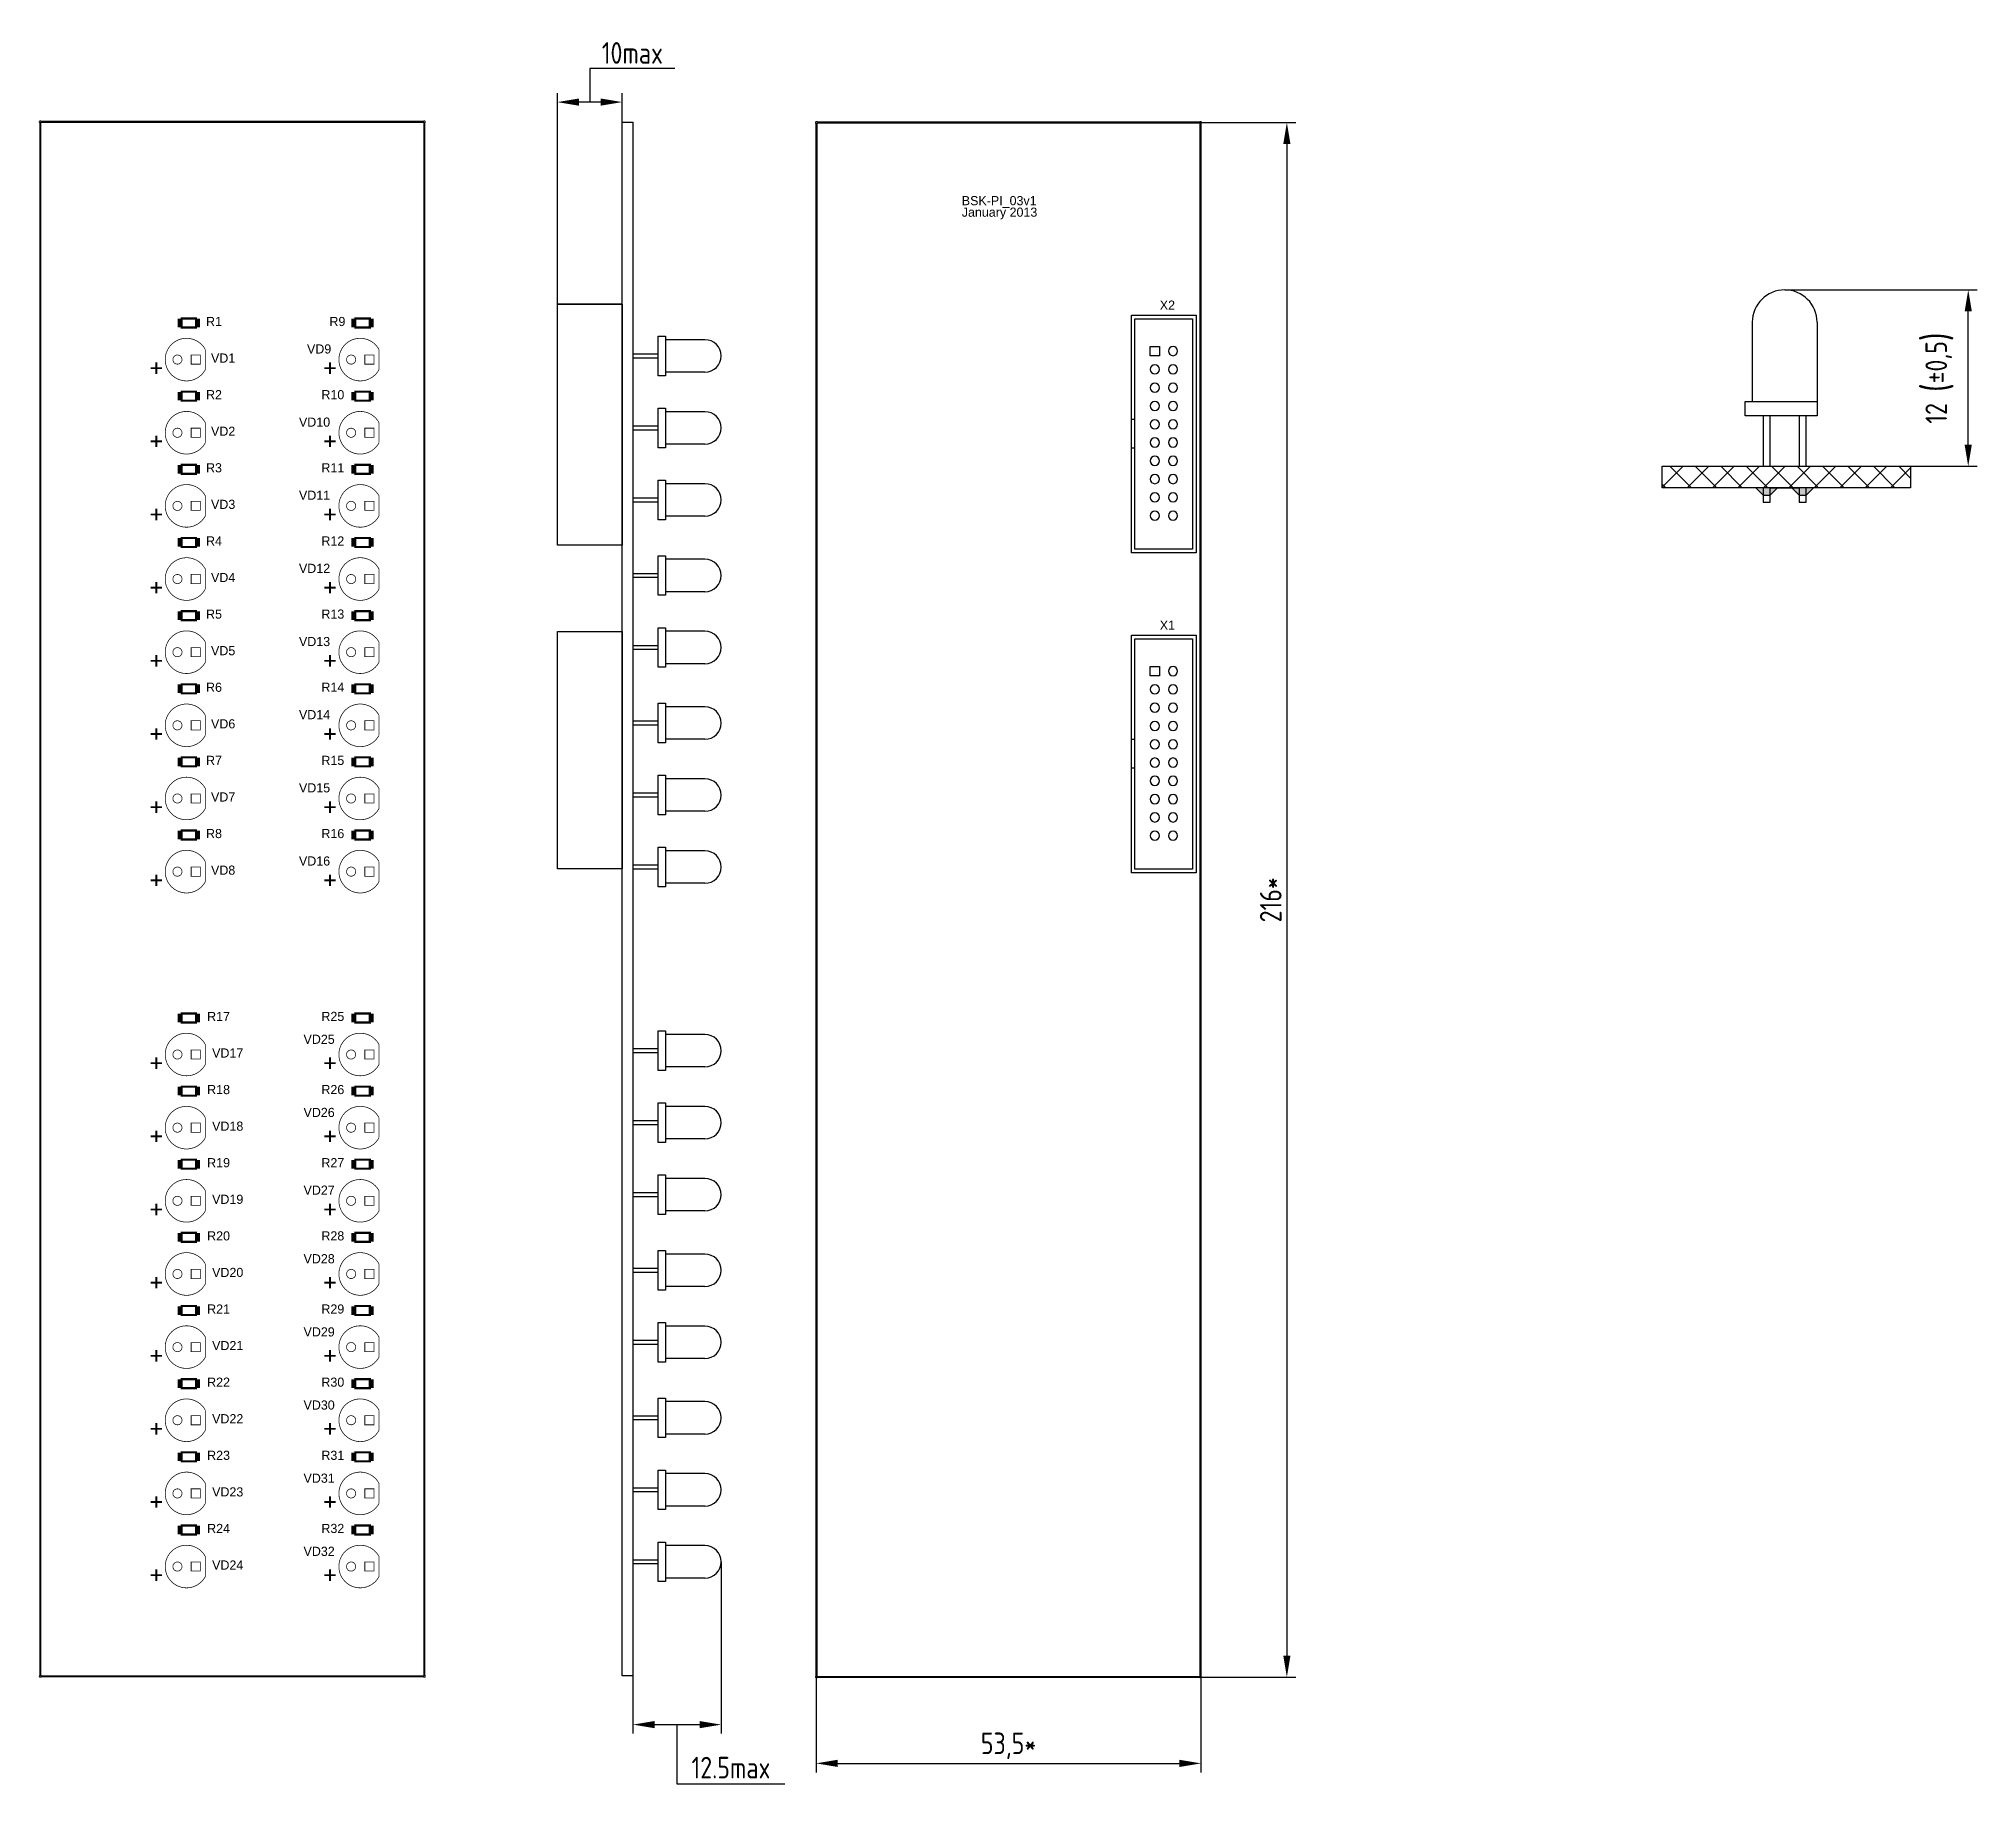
# Model space of a CAD drawing. Extents: x 618 to 1359, y -488 to -141.
# Drawn here: x 1089.4 to 1358.8, y -460.1 to -217.6 of the extents above; entities that cross this region are included whole.
import ezdxf
from ezdxf.enums import TextEntityAlignment as Align

# ---------------------------------------------------------------- set-up
doc = ezdxf.new("R2010")
doc.units = 0
doc.header["$MEASUREMENT"] = 0
for name, color, linetype in [('Board', 7, 'Continuous'), ('BOTTOM', 7, 'Continuous'), ('TOP', 7, 'Continuous')]:
    doc.layers.add(name, color=color, linetype=linetype)
doc.layers.add('РАЗМЕРЫ', color=7, linetype='Continuous', lineweight=0)
doc.styles.add('ГОСТ 2.304', font='CS_Gost2304.shx')
doc.dimstyles.new('ГОСТ', dxfattribs={"dimscale": 0, "dimtxt": 3, "dimasz": 3, "dimexe": 1.25, "dimexo": 0, "dimtad": 1, "dimtoh": 1, "dimdec": 3, "dimtxsty": 'ГОСТ 2.304', "dimcen": 5, "dimadec": 3, "dimazin": 2, "dimtfac": 0.75, "dimtdec": 4, "dimtmove": 1, "dimatfit": 3, "dimfxl": 1, "dimtolj": 1, "dimarcsym": 0})

msp = doc.modelspace()

# ---------------------------------------------------------------- texts
at = {"layer": 'BOTTOM', "width": 1.019685}
for s, p in [('R1', (1113.79, -257.527)), ('R9', (1130.935, -257.528)), ('VD9', (1128.396, -261.338)), ('VD1', (1115.06, -262.607)), ('R2', (1113.79, -267.687)), ('R10', (1130.301, -267.688)), ('VD2', (1115.06, -272.767)), ('VD10', (1127.76, -271.497)), ('R3', (1113.79, -277.847)), ('R11', (1130.3, -277.847)), ('VD3', (1115.06, -282.927)), ('VD11', (1127.76, -281.657)), ('R4', (1113.79, -288.007)), ('R12', (1130.3, -288.007)), ('VD12', (1127.76, -291.817)), ('VD4', (1115.06, -293.087)), ('R5', (1113.79, -298.167)), ('R13', (1130.3, -298.167)), ('VD13', (1127.76, -301.978)), ('VD5', (1115.06, -303.247)), ('R6', (1113.79, -308.327)), ('R14', (1130.3, -308.327)), ('VD6', (1115.06, -313.407)), ('VD14', (1127.76, -312.137)), ('R7', (1113.79, -318.487)), ('R15', (1130.3, -318.487)), ('VD7', (1115.06, -323.567)), ('VD15', (1127.76, -322.297)), ('R8', (1113.79, -328.647)), ('R16', (1130.3, -328.647)), ('VD16', (1127.76, -332.457)), ('VD8', (1115.06, -333.727)), ('R17', (1114.426, -354.048)), ('R25', (1130.3, -354.047)), ('VD17', (1115.695, -359.128)), ('VD25', (1128.395, -357.222)), ('R18', (1114.426, -364.208)), ('R26', (1130.3, -364.207)), ('VD26', (1128.395, -367.382)), ('VD18', (1115.695, -369.288)), ('R19', (1114.426, -374.368)), ('R27', (1130.3, -374.367)), ('VD27', (1128.395, -378.177)), ('VD19', (1115.695, -379.447)), ('R20', (1114.426, -384.528)), ('R28', (1130.3, -384.527)), ('VD28', (1128.395, -387.703)), ('VD20', (1115.695, -389.607)), ('R21', (1114.426, -394.688)), ('R29', (1130.3, -394.687)), ('VD21', (1115.695, -399.767)), ('VD29', (1128.395, -397.863)), ('R22', (1114.426, -404.848)), ('R30', (1130.3, -404.847)), ('VD22', (1115.695, -409.927)), ('VD30', (1128.395, -408.023)), ('R23', (1114.426, -415.008)), ('R31', (1130.3, -415.007)), ('VD31', (1128.395, -418.183)), ('VD23', (1115.695, -420.087)), ('R24', (1114.426, -425.168)), ('R32', (1130.3, -425.167)), ('VD32', (1128.395, -428.342)), ('VD24', (1115.695, -430.247))]:
    msp.add_text(s, height=1.27, dxfattribs=at).set_placement(p, align=Align.CENTER)
at = {"layer": 'TOP', "width": 1.019685}
for s, p in [('BSK-PI_03v1', (1217.6775, -240.7421)), ('January 2013', (1217.6775, -242.3421))]:
    msp.add_text(s, height=1.27, dxfattribs=at).set_placement(p)
for s, p in [('X2', (1246.2415, -255.2551)), ('X1', (1246.2415, -299.7051))]:
    msp.add_text(s, height=1.27, dxfattribs=at).set_placement(p, align=Align.CENTER)

# ---------------------------------------------------------------- blocks, each defined once
blk = doc.blocks.new('*D306')
at = {"layer": 'Defpoints', "color": 0}
for p in [(1197.44, -445.16), (1250.91, -445.16), (1250.91, -457.16)]:
    blk.add_point(p, dxfattribs=at)
at = {"layer": 'РАЗМЕРЫ', "color": 0, "lineweight": -2}
for p, q in [((1197.44, -445.16), (1197.44, -458.41)), ((1250.91, -445.16), (1250.91, -458.41)), ((1200.44, -457.16), (1247.91, -457.16))]:
    blk.add_line(p, q, dxfattribs=at)
at = {"layer": 'РАЗМЕРЫ', "color": 0}
for points in [[(1200.44, -456.66), (1200.44, -457.66), (1197.44, -457.16)], [(1247.91, -457.66), (1247.91, -456.66), (1250.91, -457.16)]]:
    blk.add_solid(points, dxfattribs=at)
at = {"layer": 'РАЗМЕРЫ', "color": 0, "linetype": 'ByBlock', "insert": (1224.17, -454.73), "char_height": 3, "attachment_point": 5, "style": 'ГОСТ 2.304'}
blk.add_mtext('\\A1;53,5*', dxfattribs=at)
blk = doc.blocks.new('*D308')
at = {"layer": 'Defpoints', "color": 0}
for p in [(1250.84, -229.26), (1250.84, -445.19), (1262.84, -445.19)]:
    blk.add_point(p, dxfattribs=at)
at = {"layer": 'РАЗМЕРЫ', "color": 0, "lineweight": -2}
for p, q in [((1250.84, -229.26), (1264.09, -229.26)), ((1262.84, -232.26), (1262.84, -442.19)), ((1250.84, -445.19), (1264.09, -445.19))]:
    blk.add_line(p, q, dxfattribs=at)
at = {"layer": 'РАЗМЕРЫ', "color": 0}
for points in [[(1263.34, -232.26), (1262.34, -232.26), (1262.84, -229.26)], [(1262.34, -442.19), (1263.34, -442.19), (1262.84, -445.19)]]:
    blk.add_solid(points, dxfattribs=at)
at = {"layer": 'РАЗМЕРЫ', "color": 0, "linetype": 'ByBlock', "insert": (1260.6, -337.22), "char_height": 3, "attachment_point": 5, "rotation": 90, "style": 'ГОСТ 2.304'}
blk.add_mtext('\\A1;216*', dxfattribs=at)
blk = doc.blocks.new('*D310')
at = {"layer": 'Defpoints', "color": 0}
for p in [(1161.5, -226.42), (1170.5, -229.2), (1161.5, -254.48)]:
    blk.add_point(p, dxfattribs=at)
at = {"layer": 'РАЗМЕРЫ', "color": 0, "lineweight": -2}
for p, q in [((1177.83, -221.76), (1166, -221.76)), ((1166, -221.76), (1166, -226.42)), ((1161.5, -254.48), (1161.5, -225.17)), ((1170.5, -229.2), (1170.5, -225.17)), ((1167.5, -226.42), (1164.5, -226.42))]:
    blk.add_line(p, q, dxfattribs=at)
at = {"layer": 'РАЗМЕРЫ', "color": 0}
for points in [[(1164.5, -225.92), (1164.5, -226.92), (1161.5, -226.42)], [(1167.5, -226.92), (1167.5, -225.92), (1170.5, -226.42)]]:
    blk.add_solid(points, dxfattribs=at)
at = {"layer": 'РАЗМЕРЫ', "color": 0, "linetype": 'ByBlock', "insert": (1171.91, -219.59), "char_height": 3, "attachment_point": 5, "style": 'ГОСТ 2.304'}
blk.add_mtext('\\A1;10max', dxfattribs=at)
blk = doc.blocks.new('*D311')
at = {"layer": 'Defpoints', "color": 0}
for p in [(1184.25, -429.17), (1172, -445), (1184.25, -451.78)]:
    blk.add_point(p, dxfattribs=at)
at = {"layer": 'РАЗМЕРЫ', "color": 0, "lineweight": -2}
for p, q in [((1184.25, -429.17), (1184.25, -453.03)), ((1172, -445), (1172, -453.03)), ((1175, -451.78), (1181.25, -451.78)), ((1178.12, -460.06), (1178.12, -451.78)), ((1193.1, -460.06), (1178.12, -460.06))]:
    blk.add_line(p, q, dxfattribs=at)
at = {"layer": 'РАЗМЕРЫ', "color": 0}
for points in [[(1175, -451.28), (1175, -452.28), (1172, -451.78)], [(1181.25, -452.28), (1181.25, -451.28), (1184.25, -451.78)]]:
    blk.add_solid(points, dxfattribs=at)
at = {"layer": 'РАЗМЕРЫ', "color": 0, "linetype": 'ByBlock', "insert": (1185.61, -457.75), "char_height": 3, "attachment_point": 5, "style": 'ГОСТ 2.304'}
blk.add_mtext('\\A1;12.5max', dxfattribs=at)
blk = doc.blocks.new('*D304')
at = {"layer": 'Defpoints', "color": 0}
for p in [(1332, -252.5), (1357.5, -252.5), (1349.5, -277)]:
    blk.add_point(p, dxfattribs=at)
at = {"layer": 'РАЗМЕРЫ', "color": 0, "lineweight": -2}
for p, q in [((1332, -252.5), (1358.75, -252.5)), ((1357.5, -274), (1357.5, -255.5)), ((1349.5, -277), (1358.75, -277))]:
    blk.add_line(p, q, dxfattribs=at)
at = {"layer": 'РАЗМЕРЫ', "color": 0}
for points in [[(1358, -255.5), (1357, -255.5), (1357.5, -252.5)], [(1357, -274), (1358, -274), (1357.5, -277)]]:
    blk.add_solid(points, dxfattribs=at)
at = {"layer": 'РАЗМЕРЫ', "color": 0, "linetype": 'ByBlock', "insert": (1353.40625, -264.75), "char_height": 3, "attachment_point": 5, "rotation": 90, "style": 'ГОСТ 2.304'}
blk.add_mtext('\\A1;12 \\H1.33x;(\\H.75x;%%p0,5\\H1.33x;)\\H.75x;', dxfattribs=at)

# ---------------------------------------------------------------- dimensions: what is measured, and where the dimension line sits
at = {"layer": 'РАЗМЕРЫ'}
for base, p1, p2, text, override, picture, middle in [((1161.5, -226.4206), (1170.5, -229.1954), (1161.5, -254.4797), '10max', {"dimscale": 1, "dimlfac": 1, "dimtxsty": 'ГОСТ 2.304', "dimsah": 1, "dimtolj": 1}, '*D310', (1166.625, -219.5933)), ((1184.25, -451.7801), (1172, -445), (1184.25, -429.1706), '12.5max', {"dimscale": 1, "dimlfac": 1, "dimtxsty": 'ГОСТ 2.304', "dimsah": 1, "dimtolj": 1}, '*D311', (1178.75, -457.7525)), ((1250.9055, -457.1551), (1197.4375, -445.1551), (1250.9055, -445.1551), '<>*', {"dimscale": 1, "dimdec": 1, "dimlfac": 1, "dimrnd": 0.5, "dimtxsty": 'ГОСТ 2.304', "dimsah": 1, "dimtolj": 1}, '*D306', (1224.1715, -454.7301))]:
    dim = msp.add_linear_dim(base=base, p1=p1, p2=p2, text=text, dimstyle='ГОСТ', override=override, dxfattribs=at)
    dim.commit()
    dim.dimension.update_dxf_attribs({"geometry": picture, "text_midpoint": middle})
dim = msp.add_linear_dim(base=(1262.8415, -445.1871), p1=(1250.8415, -229.2551), p2=(1250.8415, -445.1871), angle=90, dimstyle='ГОСТ', override={"dimscale": 1, "dimdec": 1, "dimlfac": 1, "dimrnd": 0.5, "dimpost": '*', "dimtxsty": 'ГОСТ 2.304', "dimsah": 1, "dimtolj": 1}, dxfattribs=at)
dim.commit()
dim.dimension.update_dxf_attribs({"geometry": '*D308', "text_midpoint": (1260.6003, -337.2211)})
dim = msp.add_linear_dim(base=(1357.5, -252.5), p1=(1349.5, -277), p2=(1332, -252.5), angle=90, text='12 \\H1.33x;(\\H.75x;%%p0,5\\H1.33x;)\\H.75x;', dimstyle='ГОСТ', override={"dimscale": 1, "dimgap": 1.6, "dimlfac": 0.5, "dimtxsty": 'ГОСТ 2.304', "dimsah": 1, "dimtolj": 1}, dxfattribs=at)
dim.commit()
dim.dimension.update_dxf_attribs({"geometry": '*D304', "text_midpoint": (1353.4062, -264.75)})

# ---------------------------------------------------------------- hatches: boundary and pattern name
at = {"layer": 'Board', "linetype": 'ByBlock'}
h = msp.add_hatch(dxfattribs=at)
h.set_pattern_fill('ANSI37', color=256, scale=20, style=0)
h.set_pattern_definition([(45, (399.5, -11), (-1.767767, 1.767767), []), (135, (399.5, -11), (-1.767767, -1.767767), [])])
h.paths.add_polyline_path([(1315, -277), (1349.5, -277), (1349.5, -280), (1315, -280)], flags=0)
h = msp.add_hatch(color=256, dxfattribs=at)
h.paths.add_polyline_path([(1328, -280), (1329, -281), (1330, -281), (1331, -280)], flags=0)
h.paths.add_polyline_path([(1333, -280), (1334, -281), (1335, -281), (1336, -280)], flags=0)

# ---------------------------------------------------------------- linework, layer by layer
for p, q in [((1172, -243.9206), (1172, -244.4206)), ((1170.5, -254.4797), (1161.5, -254.4797)), ((1327.5, -257), (1327.5, -268)), ((1336.5, -257), (1336.5, -268)), ((1182, -259.4206), (1176.5, -259.4206)), ((1175.5, -261.4206), (1172, -261.4206)), ((1172, -261.9206), (1175.5, -261.9206)), ((1182, -263.9206), (1176.5, -263.9206)), ((1175.5, -271.4206), (1172, -271.4206)), ((1172, -271.9206), (1175.5, -271.9206)), ((1182, -269.4206), (1176.5, -269.4206)), ((1329, -270), (1329, -277)), ((1330, -277), (1330, -270)), ((1334, -270), (1334, -277)), ((1335, -277), (1335, -270)), ((1182, -273.9206), (1176.5, -273.9206)), ((1182, -279.4206), (1176.5, -279.4206)), ((1329, -280), (1329, -282)), ((1330, -282), (1330, -280)), ((1330, -280), (1334, -280)), ((1334, -280), (1334, -282)), ((1335, -282), (1335, -280)), ((1175.5, -281.4206), (1172, -281.4206)), ((1172, -281.9206), (1175.5, -281.9206)), ((1329, -282), (1330, -282)), ((1334, -282), (1335, -282)), ((1182, -283.9206), (1176.5, -283.9206)), ((1182, -289.9206), (1176.5, -289.9206)), ((1175.5, -291.9206), (1172, -291.9206)), ((1172, -292.4206), (1175.5, -292.4206)), ((1182, -294.4206), (1176.5, -294.4206)), ((1182, -299.9206), (1176.5, -299.9206)), ((1175.5, -301.9206), (1172, -301.9206)), ((1172, -302.4206), (1175.5, -302.4206)), ((1182, -304.4206), (1176.5, -304.4206)), ((1182, -310.4206), (1176.5, -310.4206)), ((1175.5, -312.4206), (1172, -312.4206)), ((1172, -312.9206), (1175.5, -312.9206)), ((1182, -314.9206), (1176.5, -314.9206)), ((1182, -320.4206), (1176.5, -320.4206)), ((1175.5, -322.4206), (1172, -322.4206)), ((1172, -322.9206), (1175.5, -322.9206)), ((1182, -324.9206), (1176.5, -324.9206)), ((1182, -330.4206), (1176.5, -330.4206)), ((1175.5, -332.4206), (1172, -332.4206)), ((1172, -332.9206), (1175.5, -332.9206)), ((1182, -334.9206), (1176.5, -334.9206)), ((1175.5, -357.9206), (1172, -357.9206)), ((1182, -355.9206), (1176.5, -355.9206)), ((1172, -358.4206), (1175.5, -358.4206)), ((1182, -360.4206), (1176.5, -360.4206)), ((1182, -365.9206), (1176.5, -365.9206)), ((1175.5, -367.9206), (1172, -367.9206)), ((1172, -368.4206), (1175.5, -368.4206)), ((1182, -370.4206), (1176.5, -370.4206)), ((1182, -375.9206), (1176.5, -375.9206)), ((1175.5, -377.9206), (1172, -377.9206)), ((1172, -378.4206), (1175.5, -378.4206)), ((1182, -380.4206), (1176.5, -380.4206)), ((1182, -386.4206), (1176.5, -386.4206)), ((1175.5, -388.4206), (1172, -388.4206)), ((1172, -388.9206), (1175.5, -388.9206)), ((1182, -390.9206), (1176.5, -390.9206)), ((1175.5, -398.4206), (1172, -398.4206)), ((1182, -396.4206), (1176.5, -396.4206)), ((1172, -398.9206), (1175.5, -398.9206)), ((1182, -400.9206), (1176.5, -400.9206)), ((1175.5, -408.9206), (1172, -408.9206)), ((1182, -406.9206), (1176.5, -406.9206)), ((1172, -409.4206), (1175.5, -409.4206)), ((1182, -411.4206), (1176.5, -411.4206)), ((1182, -416.9206), (1176.5, -416.9206)), ((1175.5, -418.9206), (1172, -418.9206)), ((1172, -419.4206), (1175.5, -419.4206)), ((1182, -421.4206), (1176.5, -421.4206)), ((1182, -426.9206), (1176.5, -426.9206)), ((1175.5, -428.9206), (1172, -428.9206)), ((1172, -429.4206), (1175.5, -429.4206)), ((1182, -431.4206), (1176.5, -431.4206))]:
    msp.add_line(p, q, dxfattribs=at)
at = {"layer": 'Board', "const_width": 0.3}
for points in [[(1089.66, -229.1, 1), (1089.66, -229.228, 1)], [(1089.66, -229.1, 1), (1089.66, -229.228, 1)], [(1089.66, -229.1, -1), (1089.66, -229.228, -1)], [(1089.66, -229.1, -1), (1089.66, -229.228, -1)], [(1089.66, -229.132, 1), (1089.66, -229.196, 1)], [(1089.66, -229.132, 1), (1089.66, -229.196, 1)], [(1089.66, -229.132, -1), (1089.66, -229.196, -1)], [(1089.66, -229.132, -1), (1089.66, -229.196, -1)], [(1143, -229.1, -1), (1143, -229.228, -1)], [(1143, -229.1, -1), (1143, -229.228, -1)], [(1143, -229.132, -1), (1143, -229.196, -1)], [(1143, -229.132, -1), (1143, -229.196, -1)], [(1197.5015, -229.1911, 1), (1197.5015, -229.3191, 1)], [(1197.5015, -229.1911, 1), (1197.5015, -229.3191, 1)], [(1197.5015, -229.2231, 1), (1197.5015, -229.2871, 1)], [(1197.5015, -229.2231, 1), (1197.5015, -229.2871, 1)], [(1250.8415, -229.1911, 1), (1250.8415, -229.3191, 1)], [(1250.8415, -229.1911, 1), (1250.8415, -229.3191, 1)], [(1250.8415, -229.2231, 1), (1250.8415, -229.2871, 1)], [(1250.8415, -229.2231, 1), (1250.8415, -229.2871, 1)], [(1089.66, -445, 1), (1089.66, -445.128, 1)], [(1089.66, -445, 1), (1089.66, -445.128, 1)], [(1089.66, -445, -1), (1089.66, -445.128, -1)], [(1089.66, -445, -1), (1089.66, -445.128, -1)], [(1089.66, -445.032, 1), (1089.66, -445.096, 1)], [(1089.66, -445.032, 1), (1089.66, -445.096, 1)], [(1089.66, -445.032, -1), (1089.66, -445.096, -1)], [(1089.66, -445.032, -1), (1089.66, -445.096, -1)], [(1143, -445, -1), (1143, -445.128, -1)], [(1143, -445, -1), (1143, -445.128, -1)], [(1143, -445.032, -1), (1143, -445.096, -1)], [(1143, -445.032, -1), (1143, -445.096, -1)], [(1197.5015, -445.0911, 1), (1197.5015, -445.2191, 1)], [(1197.5015, -445.0911, 1), (1197.5015, -445.2191, 1)], [(1197.5015, -445.1231, 1), (1197.5015, -445.1871, 1)], [(1197.5015, -445.1231, 1), (1197.5015, -445.1871, 1)], [(1250.8415, -445.0911, 1), (1250.8415, -445.2191, 1)], [(1250.8415, -445.0911, 1), (1250.8415, -445.2191, 1)], [(1250.8415, -445.1231, 1), (1250.8415, -445.1871, 1)], [(1250.8415, -445.1231, 1), (1250.8415, -445.1871, 1)]]:
    msp.add_lwpolyline(points, format="xyb", close=True, dxfattribs=at)
for points in [[(1089.66, -229.164), (1143, -229.164)], [(1143, -229.164), (1089.66, -229.164)], [(1089.66, -445.064), (1089.66, -229.164)], [(1089.66, -445.064), (1089.66, -229.164)], [(1089.66, -445.064), (1089.66, -229.164)], [(1089.66, -445.064), (1089.66, -229.164)], [(1143, -229.164), (1143, -445.064)], [(1143, -445.064), (1143, -229.164)], [(1197.5015, -229.2551), (1250.8415, -229.2551)], [(1250.8415, -229.2551), (1197.5015, -229.2551)], [(1197.5015, -445.1551), (1197.5015, -229.2551)], [(1197.5015, -229.2551), (1197.5015, -445.1551)], [(1250.8415, -445.1551), (1250.8415, -229.2551)], [(1250.8415, -445.1551), (1250.8415, -229.2551)], [(1143, -445.064), (1089.66, -445.064)], [(1089.66, -445.064), (1143, -445.064)], [(1250.8415, -445.1551), (1197.5015, -445.1551)], [(1197.5015, -445.1551), (1250.8415, -445.1551)]]:
    msp.add_lwpolyline(points, dxfattribs=at)
at = {"layer": 'Board', "linetype": 'ByBlock'}
for points in [[(1170.5, -229.1954), (1172, -229.1954), (1172, -445), (1170.5, -445)], [(1170.5, -287.9797), (1161.5, -287.9797), (1161.5, -254.4797), (1170.5, -254.4797)], [(1175.5, -258.9206), (1176.5, -258.9206), (1176.5, -264.4206), (1175.5, -264.4206)], [(1175.5, -268.9206), (1176.5, -268.9206), (1176.5, -274.4206), (1175.5, -274.4206)], [(1326.5, -270), (1326.5, -268), (1336.5, -268), (1336.5, -270)], [(1315, -277), (1349.5, -277), (1349.5, -280), (1315, -280)], [(1175.5, -278.9206), (1176.5, -278.9206), (1176.5, -284.4206), (1175.5, -284.4206)], [(1175.5, -289.4206), (1176.5, -289.4206), (1176.5, -294.9206), (1175.5, -294.9206)], [(1170.5, -332.9297), (1161.5, -332.9297), (1161.5, -299.9297), (1170.5, -299.9297)], [(1175.5, -299.4206), (1176.5, -299.4206), (1176.5, -304.9206), (1175.5, -304.9206)], [(1175.5, -309.9206), (1176.5, -309.9206), (1176.5, -315.4206), (1175.5, -315.4206)], [(1175.5, -319.9206), (1176.5, -319.9206), (1176.5, -325.4206), (1175.5, -325.4206)], [(1175.5, -329.9206), (1176.5, -329.9206), (1176.5, -335.4206), (1175.5, -335.4206)], [(1175.5, -355.4206), (1176.5, -355.4206), (1176.5, -360.9206), (1175.5, -360.9206)], [(1175.5, -365.4206), (1176.5, -365.4206), (1176.5, -370.9206), (1175.5, -370.9206)], [(1175.5, -375.4206), (1176.5, -375.4206), (1176.5, -380.9206), (1175.5, -380.9206)], [(1175.5, -385.9206), (1176.5, -385.9206), (1176.5, -391.4206), (1175.5, -391.4206)], [(1175.5, -395.9206), (1176.5, -395.9206), (1176.5, -401.4206), (1175.5, -401.4206)], [(1175.5, -406.4206), (1176.5, -406.4206), (1176.5, -411.9206), (1175.5, -411.9206)], [(1175.5, -416.4206), (1176.5, -416.4206), (1176.5, -421.9206), (1175.5, -421.9206)], [(1175.5, -426.4206), (1176.5, -426.4206), (1176.5, -431.9206), (1175.5, -431.9206)]]:
    msp.add_lwpolyline(points, close=True, dxfattribs=at)
for points in [[(1328, -280), (1329, -281), (1330, -281), (1331, -280), (1328, -280)], [(1333, -280), (1334, -281), (1335, -281), (1336, -280), (1333, -280)]]:
    msp.add_lwpolyline(points, dxfattribs=at)
for centre, radius, start, end in [((1332, -257), 4.5, 0, 180), ((1182, -261.6706), 2.25, 270, 90), ((1182, -271.6706), 2.25, 270, 90), ((1182, -281.6706), 2.25, 270, 90), ((1182, -292.1706), 2.25, 270, 90), ((1182, -302.1706), 2.25, 270, 90), ((1182, -312.6706), 2.25, 270, 90), ((1182, -322.6706), 2.25, 270, 90), ((1182, -332.6706), 2.25, 270, 90), ((1182, -358.1706), 2.25, 270, 90), ((1182, -368.1706), 2.25, 270, 90), ((1182, -378.1706), 2.25, 270, 90), ((1182, -388.6706), 2.25, 270, 90), ((1182, -398.6706), 2.25, 270, 90), ((1182, -409.1706), 2.25, 270, 90), ((1182, -419.1706), 2.25, 270, 90), ((1182, -429.1706), 2.25, 270, 90)]:
    msp.add_arc(centre, radius, start, end, dxfattribs=at)
at = {"layer": 'BOTTOM'}
for points, const_width in [([(1108.9, -257.704), (1108.9, -256.504)], 0.3), ([(1109, -257.704), (1109, -256.504)], 0.3), ([(1109.1, -257.704), (1109.1, -256.504)], 0.3), ([(1109.2, -257.704), (1109.2, -256.504)], 0.3), ([(1111.4, -257.704), (1111.4, -256.504)], 0.3), ([(1111.5, -257.704), (1111.5, -256.504)], 0.3), ([(1111.6, -257.704), (1111.6, -256.504)], 0.3), ([(1111.7, -257.704), (1111.7, -256.504)], 0.3), ([(1133.03, -257.704), (1133.03, -256.504)], 0.3), ([(1133.13, -257.704), (1133.13, -256.504)], 0.3), ([(1133.23, -257.704), (1133.23, -256.504)], 0.3), ([(1133.33, -257.704), (1133.33, -256.504)], 0.3), ([(1135.53, -257.704), (1135.53, -256.504)], 0.3), ([(1135.63, -257.704), (1135.63, -256.504)], 0.3), ([(1135.73, -257.704), (1135.73, -256.504)], 0.3), ([(1135.83, -257.704), (1135.83, -256.504)], 0.3), ([(1112.58, -263.584), (1112.58, -260.784)], 0.1), ([(1136.71, -263.584), (1136.71, -260.784)], 0.1), ([(1106.58, -263.384), (1104.98, -263.384)], 0.25), ([(1105.78, -264.184), (1105.78, -262.584)], 0.25), ([(1130.71, -263.384), (1129.11, -263.384)], 0.25), ([(1129.91, -264.184), (1129.91, -262.584)], 0.25), ([(1108.9, -267.864), (1108.9, -266.664)], 0.3), ([(1109, -267.864), (1109, -266.664)], 0.3), ([(1109.1, -267.864), (1109.1, -266.664)], 0.3), ([(1109.2, -267.864), (1109.2, -266.664)], 0.3), ([(1111.4, -267.864), (1111.4, -266.664)], 0.3), ([(1111.5, -267.864), (1111.5, -266.664)], 0.3), ([(1111.6, -267.864), (1111.6, -266.664)], 0.3), ([(1111.7, -267.864), (1111.7, -266.664)], 0.3), ([(1133.03, -267.864), (1133.03, -266.664)], 0.3), ([(1133.13, -267.864), (1133.13, -266.664)], 0.3), ([(1133.23, -267.864), (1133.23, -266.664)], 0.3), ([(1133.33, -267.864), (1133.33, -266.664)], 0.3), ([(1135.53, -267.864), (1135.53, -266.664)], 0.3), ([(1135.63, -267.864), (1135.63, -266.664)], 0.3), ([(1135.73, -267.864), (1135.73, -266.664)], 0.3), ([(1135.83, -267.864), (1135.83, -266.664)], 0.3), ([(1112.58, -273.744), (1112.58, -270.944)], 0.1), ([(1136.71, -273.744), (1136.71, -270.944)], 0.1), ([(1106.58, -273.544), (1104.98, -273.544)], 0.25), ([(1105.78, -274.344), (1105.78, -272.744)], 0.25), ([(1130.71, -273.544), (1129.11, -273.544)], 0.25), ([(1129.91, -274.344), (1129.91, -272.744)], 0.25), ([(1108.9, -278.024), (1108.9, -276.824)], 0.3), ([(1109, -278.024), (1109, -276.824)], 0.3), ([(1109.1, -278.024), (1109.1, -276.824)], 0.3), ([(1109.2, -278.024), (1109.2, -276.824)], 0.3), ([(1111.4, -278.024), (1111.4, -276.824)], 0.3), ([(1111.5, -278.024), (1111.5, -276.824)], 0.3), ([(1111.6, -278.024), (1111.6, -276.824)], 0.3), ([(1111.7, -278.024), (1111.7, -276.824)], 0.3), ([(1133.03, -278.024), (1133.03, -276.824)], 0.3), ([(1133.13, -278.024), (1133.13, -276.824)], 0.3), ([(1133.23, -278.024), (1133.23, -276.824)], 0.3), ([(1133.33, -278.024), (1133.33, -276.824)], 0.3), ([(1135.53, -278.024), (1135.53, -276.824)], 0.3), ([(1135.63, -278.024), (1135.63, -276.824)], 0.3), ([(1135.73, -278.024), (1135.73, -276.824)], 0.3), ([(1135.83, -278.024), (1135.83, -276.824)], 0.3), ([(1112.58, -283.904), (1112.58, -281.104)], 0.1), ([(1136.71, -283.904), (1136.71, -281.104)], 0.1), ([(1106.58, -283.704), (1104.98, -283.704)], 0.25), ([(1105.78, -284.504), (1105.78, -282.904)], 0.25), ([(1130.71, -283.704), (1129.11, -283.704)], 0.25), ([(1129.91, -284.504), (1129.91, -282.904)], 0.25), ([(1108.9, -288.184), (1108.9, -286.984)], 0.3), ([(1109, -288.184), (1109, -286.984)], 0.3), ([(1109.1, -288.184), (1109.1, -286.984)], 0.3), ([(1109.2, -288.184), (1109.2, -286.984)], 0.3), ([(1111.4, -288.184), (1111.4, -286.984)], 0.3), ([(1111.5, -288.184), (1111.5, -286.984)], 0.3), ([(1111.6, -288.184), (1111.6, -286.984)], 0.3), ([(1111.7, -288.184), (1111.7, -286.984)], 0.3), ([(1133.03, -288.184), (1133.03, -286.984)], 0.3), ([(1133.13, -288.184), (1133.13, -286.984)], 0.3), ([(1133.23, -288.184), (1133.23, -286.984)], 0.3), ([(1133.33, -288.184), (1133.33, -286.984)], 0.3), ([(1135.53, -288.184), (1135.53, -286.984)], 0.3), ([(1135.63, -288.184), (1135.63, -286.984)], 0.3), ([(1135.73, -288.184), (1135.73, -286.984)], 0.3), ([(1135.83, -288.184), (1135.83, -286.984)], 0.3), ([(1105.78, -294.664), (1105.78, -293.064)], 0.25), ([(1112.58, -294.064), (1112.58, -291.264)], 0.1), ([(1129.91, -294.664), (1129.91, -293.064)], 0.25), ([(1136.71, -294.064), (1136.71, -291.264)], 0.1), ([(1106.58, -293.864), (1104.98, -293.864)], 0.25), ([(1130.71, -293.864), (1129.11, -293.864)], 0.25), ([(1108.9, -298.344), (1108.9, -297.144)], 0.3), ([(1109, -298.344), (1109, -297.144)], 0.3), ([(1109.1, -298.344), (1109.1, -297.144)], 0.3), ([(1109.2, -298.344), (1109.2, -297.144)], 0.3), ([(1111.4, -298.344), (1111.4, -297.144)], 0.3), ([(1111.5, -298.344), (1111.5, -297.144)], 0.3), ([(1111.6, -298.344), (1111.6, -297.144)], 0.3), ([(1111.7, -298.344), (1111.7, -297.144)], 0.3), ([(1133.03, -298.344), (1133.03, -297.144)], 0.3), ([(1133.13, -298.344), (1133.13, -297.144)], 0.3), ([(1133.23, -298.344), (1133.23, -297.144)], 0.3), ([(1133.33, -298.344), (1133.33, -297.144)], 0.3), ([(1135.53, -298.344), (1135.53, -297.144)], 0.3), ([(1135.63, -298.344), (1135.63, -297.144)], 0.3), ([(1135.73, -298.344), (1135.73, -297.144)], 0.3), ([(1135.83, -298.344), (1135.83, -297.144)], 0.3), ([(1112.58, -304.224), (1112.58, -301.424)], 0.1), ([(1136.71, -304.224), (1136.71, -301.424)], 0.1), ([(1106.58, -304.024), (1104.98, -304.024)], 0.25), ([(1105.78, -304.824), (1105.78, -303.224)], 0.25), ([(1130.71, -304.024), (1129.11, -304.024)], 0.25), ([(1129.91, -304.824), (1129.91, -303.224)], 0.25), ([(1108.9, -308.504), (1108.9, -307.304)], 0.3), ([(1109, -308.504), (1109, -307.304)], 0.3), ([(1109.1, -308.504), (1109.1, -307.304)], 0.3), ([(1109.2, -308.504), (1109.2, -307.304)], 0.3), ([(1111.4, -308.504), (1111.4, -307.304)], 0.3), ([(1111.5, -308.504), (1111.5, -307.304)], 0.3), ([(1111.6, -308.504), (1111.6, -307.304)], 0.3), ([(1111.7, -308.504), (1111.7, -307.304)], 0.3), ([(1133.03, -308.504), (1133.03, -307.304)], 0.3), ([(1133.13, -308.504), (1133.13, -307.304)], 0.3), ([(1133.23, -308.504), (1133.23, -307.304)], 0.3), ([(1133.33, -308.504), (1133.33, -307.304)], 0.3), ([(1135.53, -308.504), (1135.53, -307.304)], 0.3), ([(1135.63, -308.504), (1135.63, -307.304)], 0.3), ([(1135.73, -308.504), (1135.73, -307.304)], 0.3), ([(1135.83, -308.504), (1135.83, -307.304)], 0.3), ([(1112.58, -314.384), (1112.58, -311.584)], 0.1), ([(1136.71, -314.384), (1136.71, -311.584)], 0.1), ([(1106.58, -314.184), (1104.98, -314.184)], 0.25), ([(1105.78, -314.984), (1105.78, -313.384)], 0.25), ([(1130.71, -314.184), (1129.11, -314.184)], 0.25), ([(1129.91, -314.984), (1129.91, -313.384)], 0.25), ([(1108.9, -318.664), (1108.9, -317.464)], 0.3), ([(1109, -318.664), (1109, -317.464)], 0.3), ([(1109.1, -318.664), (1109.1, -317.464)], 0.3), ([(1109.2, -318.664), (1109.2, -317.464)], 0.3), ([(1111.4, -318.664), (1111.4, -317.464)], 0.3), ([(1111.5, -318.664), (1111.5, -317.464)], 0.3), ([(1111.6, -318.664), (1111.6, -317.464)], 0.3), ([(1111.7, -318.664), (1111.7, -317.464)], 0.3), ([(1133.03, -318.664), (1133.03, -317.464)], 0.3), ([(1133.13, -318.664), (1133.13, -317.464)], 0.3), ([(1133.23, -318.664), (1133.23, -317.464)], 0.3), ([(1133.33, -318.664), (1133.33, -317.464)], 0.3), ([(1135.53, -318.664), (1135.53, -317.464)], 0.3), ([(1135.63, -318.664), (1135.63, -317.464)], 0.3), ([(1135.73, -318.664), (1135.73, -317.464)], 0.3), ([(1135.83, -318.664), (1135.83, -317.464)], 0.3), ([(1112.58, -324.544), (1112.58, -321.744)], 0.1), ([(1136.71, -324.544), (1136.71, -321.744)], 0.1), ([(1106.58, -324.344), (1104.98, -324.344)], 0.25), ([(1105.78, -325.144), (1105.78, -323.544)], 0.25), ([(1130.71, -324.344), (1129.11, -324.344)], 0.25), ([(1129.91, -325.144), (1129.91, -323.544)], 0.25), ([(1108.9, -328.824), (1108.9, -327.624)], 0.3), ([(1109, -328.824), (1109, -327.624)], 0.3), ([(1109.1, -328.824), (1109.1, -327.624)], 0.3), ([(1109.2, -328.824), (1109.2, -327.624)], 0.3), ([(1111.4, -328.824), (1111.4, -327.624)], 0.3), ([(1111.5, -328.824), (1111.5, -327.624)], 0.3), ([(1111.6, -328.824), (1111.6, -327.624)], 0.3), ([(1111.7, -328.824), (1111.7, -327.624)], 0.3), ([(1133.03, -328.824), (1133.03, -327.624)], 0.3), ([(1133.13, -328.824), (1133.13, -327.624)], 0.3), ([(1133.23, -328.824), (1133.23, -327.624)], 0.3), ([(1133.33, -328.824), (1133.33, -327.624)], 0.3), ([(1135.53, -328.824), (1135.53, -327.624)], 0.3), ([(1135.63, -328.824), (1135.63, -327.624)], 0.3), ([(1135.73, -328.824), (1135.73, -327.624)], 0.3), ([(1135.83, -328.824), (1135.83, -327.624)], 0.3), ([(1105.78, -335.304), (1105.78, -333.704)], 0.25), ([(1112.58, -334.704), (1112.58, -331.904)], 0.1), ([(1129.91, -335.304), (1129.91, -333.704)], 0.25), ([(1136.71, -334.704), (1136.71, -331.904)], 0.1), ([(1106.58, -334.504), (1104.98, -334.504)], 0.25), ([(1130.71, -334.504), (1129.11, -334.504)], 0.25), ([(1108.9, -353.024), (1108.9, -354.224)], 0.3), ([(1109, -353.024), (1109, -354.224)], 0.3), ([(1109.1, -353.024), (1109.1, -354.224)], 0.3), ([(1109.2, -353.024), (1109.2, -354.224)], 0.3), ([(1111.4, -353.024), (1111.4, -354.224)], 0.3), ([(1111.5, -353.024), (1111.5, -354.224)], 0.3), ([(1111.6, -353.024), (1111.6, -354.224)], 0.3), ([(1111.7, -353.024), (1111.7, -354.224)], 0.3), ([(1133.03, -354.224), (1133.03, -353.024)], 0.3), ([(1133.13, -354.224), (1133.13, -353.024)], 0.3), ([(1133.23, -354.224), (1133.23, -353.024)], 0.3), ([(1133.33, -354.224), (1133.33, -353.024)], 0.3), ([(1135.53, -354.224), (1135.53, -353.024)], 0.3), ([(1135.63, -354.224), (1135.63, -353.024)], 0.3), ([(1135.73, -354.224), (1135.73, -353.024)], 0.3), ([(1135.83, -354.224), (1135.83, -353.024)], 0.3), ([(1112.58, -360.104), (1112.58, -357.304)], 0.1), ([(1136.71, -360.104), (1136.71, -357.304)], 0.1), ([(1106.58, -359.904), (1104.98, -359.904)], 0.25), ([(1105.78, -360.704), (1105.78, -359.104)], 0.25), ([(1130.71, -359.904), (1129.11, -359.904)], 0.25), ([(1129.91, -360.704), (1129.91, -359.104)], 0.25), ([(1108.9, -363.184), (1108.9, -364.384)], 0.3), ([(1109, -363.184), (1109, -364.384)], 0.3), ([(1109.1, -363.184), (1109.1, -364.384)], 0.3), ([(1109.2, -363.184), (1109.2, -364.384)], 0.3), ([(1111.4, -363.184), (1111.4, -364.384)], 0.3), ([(1111.5, -363.184), (1111.5, -364.384)], 0.3), ([(1111.6, -363.184), (1111.6, -364.384)], 0.3), ([(1111.7, -363.184), (1111.7, -364.384)], 0.3), ([(1133.03, -364.384), (1133.03, -363.184)], 0.3), ([(1133.13, -364.384), (1133.13, -363.184)], 0.3), ([(1133.23, -364.384), (1133.23, -363.184)], 0.3), ([(1133.33, -364.384), (1133.33, -363.184)], 0.3), ([(1135.53, -364.384), (1135.53, -363.184)], 0.3), ([(1135.63, -364.384), (1135.63, -363.184)], 0.3), ([(1135.73, -364.384), (1135.73, -363.184)], 0.3), ([(1135.83, -364.384), (1135.83, -363.184)], 0.3), ([(1112.58, -370.264), (1112.58, -367.464)], 0.1), ([(1136.71, -370.264), (1136.71, -367.464)], 0.1), ([(1106.58, -370.064), (1104.98, -370.064)], 0.25), ([(1105.78, -370.864), (1105.78, -369.264)], 0.25), ([(1130.71, -370.064), (1129.11, -370.064)], 0.25), ([(1129.91, -370.864), (1129.91, -369.264)], 0.25), ([(1108.9, -373.344), (1108.9, -374.544)], 0.3), ([(1109, -373.344), (1109, -374.544)], 0.3), ([(1109.1, -373.344), (1109.1, -374.544)], 0.3), ([(1109.2, -373.344), (1109.2, -374.544)], 0.3), ([(1111.4, -373.344), (1111.4, -374.544)], 0.3), ([(1111.5, -373.344), (1111.5, -374.544)], 0.3), ([(1111.6, -373.344), (1111.6, -374.544)], 0.3), ([(1111.7, -373.344), (1111.7, -374.544)], 0.3), ([(1133.03, -374.544), (1133.03, -373.344)], 0.3), ([(1133.13, -374.544), (1133.13, -373.344)], 0.3), ([(1133.23, -374.544), (1133.23, -373.344)], 0.3), ([(1133.33, -374.544), (1133.33, -373.344)], 0.3), ([(1135.53, -374.544), (1135.53, -373.344)], 0.3), ([(1135.63, -374.544), (1135.63, -373.344)], 0.3), ([(1135.73, -374.544), (1135.73, -373.344)], 0.3), ([(1135.83, -374.544), (1135.83, -373.344)], 0.3), ([(1105.78, -381.024), (1105.78, -379.424)], 0.25), ([(1112.58, -380.424), (1112.58, -377.624)], 0.1), ([(1129.91, -381.024), (1129.91, -379.424)], 0.25), ([(1136.71, -380.424), (1136.71, -377.624)], 0.1), ([(1106.58, -380.224), (1104.98, -380.224)], 0.25), ([(1130.71, -380.224), (1129.11, -380.224)], 0.25), ([(1108.9, -383.504), (1108.9, -384.704)], 0.3), ([(1109, -383.504), (1109, -384.704)], 0.3), ([(1109.1, -383.504), (1109.1, -384.704)], 0.3), ([(1109.2, -383.504), (1109.2, -384.704)], 0.3), ([(1111.4, -383.504), (1111.4, -384.704)], 0.3), ([(1111.5, -383.504), (1111.5, -384.704)], 0.3), ([(1111.6, -383.504), (1111.6, -384.704)], 0.3), ([(1111.7, -383.504), (1111.7, -384.704)], 0.3), ([(1133.03, -384.704), (1133.03, -383.504)], 0.3), ([(1133.13, -384.704), (1133.13, -383.504)], 0.3), ([(1133.23, -384.704), (1133.23, -383.504)], 0.3), ([(1133.33, -384.704), (1133.33, -383.504)], 0.3), ([(1135.53, -384.704), (1135.53, -383.504)], 0.3), ([(1135.63, -384.704), (1135.63, -383.504)], 0.3), ([(1135.73, -384.704), (1135.73, -383.504)], 0.3), ([(1135.83, -384.704), (1135.83, -383.504)], 0.3), ([(1112.58, -390.584), (1112.58, -387.784)], 0.1), ([(1136.71, -390.584), (1136.71, -387.784)], 0.1), ([(1106.58, -390.384), (1104.98, -390.384)], 0.25), ([(1105.78, -391.184), (1105.78, -389.584)], 0.25), ([(1130.71, -390.384), (1129.11, -390.384)], 0.25), ([(1129.91, -391.184), (1129.91, -389.584)], 0.25), ([(1108.9, -393.664), (1108.9, -394.864)], 0.3), ([(1109, -393.664), (1109, -394.864)], 0.3), ([(1109.1, -393.664), (1109.1, -394.864)], 0.3), ([(1109.2, -393.664), (1109.2, -394.864)], 0.3), ([(1111.4, -393.664), (1111.4, -394.864)], 0.3), ([(1111.5, -393.664), (1111.5, -394.864)], 0.3), ([(1111.6, -393.664), (1111.6, -394.864)], 0.3), ([(1111.7, -393.664), (1111.7, -394.864)], 0.3), ([(1133.03, -394.864), (1133.03, -393.664)], 0.3), ([(1133.13, -394.864), (1133.13, -393.664)], 0.3), ([(1133.23, -394.864), (1133.23, -393.664)], 0.3), ([(1133.33, -394.864), (1133.33, -393.664)], 0.3), ([(1135.53, -394.864), (1135.53, -393.664)], 0.3), ([(1135.63, -394.864), (1135.63, -393.664)], 0.3), ([(1135.73, -394.864), (1135.73, -393.664)], 0.3), ([(1135.83, -394.864), (1135.83, -393.664)], 0.3), ([(1112.58, -400.744), (1112.58, -397.944)], 0.1), ([(1136.71, -400.744), (1136.71, -397.944)], 0.1), ([(1106.58, -400.544), (1104.98, -400.544)], 0.25), ([(1105.78, -401.344), (1105.78, -399.744)], 0.25), ([(1130.71, -400.544), (1129.11, -400.544)], 0.25), ([(1129.91, -401.344), (1129.91, -399.744)], 0.25), ([(1108.9, -403.824), (1108.9, -405.024)], 0.3), ([(1109, -403.824), (1109, -405.024)], 0.3), ([(1109.1, -403.824), (1109.1, -405.024)], 0.3), ([(1109.2, -403.824), (1109.2, -405.024)], 0.3), ([(1111.4, -403.824), (1111.4, -405.024)], 0.3), ([(1111.5, -403.824), (1111.5, -405.024)], 0.3), ([(1111.6, -403.824), (1111.6, -405.024)], 0.3), ([(1111.7, -403.824), (1111.7, -405.024)], 0.3), ([(1133.03, -405.024), (1133.03, -403.824)], 0.3), ([(1133.13, -405.024), (1133.13, -403.824)], 0.3), ([(1133.23, -405.024), (1133.23, -403.824)], 0.3), ([(1133.33, -405.024), (1133.33, -403.824)], 0.3), ([(1135.53, -405.024), (1135.53, -403.824)], 0.3), ([(1135.63, -405.024), (1135.63, -403.824)], 0.3), ([(1135.73, -405.024), (1135.73, -403.824)], 0.3), ([(1135.83, -405.024), (1135.83, -403.824)], 0.3), ([(1112.58, -410.904), (1112.58, -408.104)], 0.1), ([(1136.71, -410.904), (1136.71, -408.104)], 0.1), ([(1106.58, -410.704), (1104.98, -410.704)], 0.25), ([(1105.78, -411.504), (1105.78, -409.904)], 0.25), ([(1130.71, -410.704), (1129.11, -410.704)], 0.25), ([(1129.91, -411.504), (1129.91, -409.904)], 0.25), ([(1108.9, -413.984), (1108.9, -415.184)], 0.3), ([(1109, -413.984), (1109, -415.184)], 0.3), ([(1109.1, -413.984), (1109.1, -415.184)], 0.3), ([(1109.2, -413.984), (1109.2, -415.184)], 0.3), ([(1111.4, -413.984), (1111.4, -415.184)], 0.3), ([(1111.5, -413.984), (1111.5, -415.184)], 0.3), ([(1111.6, -413.984), (1111.6, -415.184)], 0.3), ([(1111.7, -413.984), (1111.7, -415.184)], 0.3), ([(1133.03, -415.184), (1133.03, -413.984)], 0.3), ([(1133.13, -415.184), (1133.13, -413.984)], 0.3), ([(1133.23, -415.184), (1133.23, -413.984)], 0.3), ([(1133.33, -415.184), (1133.33, -413.984)], 0.3), ([(1135.53, -415.184), (1135.53, -413.984)], 0.3), ([(1135.63, -415.184), (1135.63, -413.984)], 0.3), ([(1135.73, -415.184), (1135.73, -413.984)], 0.3), ([(1135.83, -415.184), (1135.83, -413.984)], 0.3), ([(1105.78, -421.664), (1105.78, -420.064)], 0.25), ([(1112.58, -421.064), (1112.58, -418.264)], 0.1), ([(1129.91, -421.664), (1129.91, -420.064)], 0.25), ([(1136.71, -421.064), (1136.71, -418.264)], 0.1), ([(1106.58, -420.864), (1104.98, -420.864)], 0.25), ([(1130.71, -420.864), (1129.11, -420.864)], 0.25), ([(1108.9, -424.144), (1108.9, -425.344)], 0.3), ([(1109, -424.144), (1109, -425.344)], 0.3), ([(1109.1, -424.144), (1109.1, -425.344)], 0.3), ([(1109.2, -424.144), (1109.2, -425.344)], 0.3), ([(1111.4, -424.144), (1111.4, -425.344)], 0.3), ([(1111.5, -424.144), (1111.5, -425.344)], 0.3), ([(1111.6, -424.144), (1111.6, -425.344)], 0.3), ([(1111.7, -424.144), (1111.7, -425.344)], 0.3), ([(1133.03, -425.344), (1133.03, -424.144)], 0.3), ([(1133.13, -425.344), (1133.13, -424.144)], 0.3), ([(1133.23, -425.344), (1133.23, -424.144)], 0.3), ([(1133.33, -425.344), (1133.33, -424.144)], 0.3), ([(1135.53, -425.344), (1135.53, -424.144)], 0.3), ([(1135.63, -425.344), (1135.63, -424.144)], 0.3), ([(1135.73, -425.344), (1135.73, -424.144)], 0.3), ([(1135.83, -425.344), (1135.83, -424.144)], 0.3), ([(1105.78, -431.824), (1105.78, -430.224)], 0.25), ([(1112.58, -431.224), (1112.58, -428.424)], 0.1), ([(1129.91, -431.824), (1129.91, -430.224)], 0.25), ([(1136.71, -431.224), (1136.71, -428.424)], 0.1), ([(1106.58, -431.024), (1104.98, -431.024)], 0.25), ([(1130.71, -431.024), (1129.11, -431.024)], 0.25)]:
    msp.add_lwpolyline(points, dxfattribs=dict(at, const_width=const_width))
for points, const_width in [([(1111.3, -256.479), (1111.3, -257.729), (1109.3, -257.729), (1109.3, -256.479)], 0.3), ([(1135.43, -256.479), (1135.43, -257.729), (1133.43, -257.729), (1133.43, -256.479)], 0.3), ([(1111.885, -262.819), (1110.615, -262.819), (1110.615, -261.549), (1111.885, -261.549)], 0.1), ([(1136.015, -262.819), (1134.745, -262.819), (1134.745, -261.549), (1136.015, -261.549)], 0.1), ([(1111.3, -266.639), (1111.3, -267.889), (1109.3, -267.889), (1109.3, -266.639)], 0.3), ([(1135.43, -266.639), (1135.43, -267.889), (1133.43, -267.889), (1133.43, -266.639)], 0.3), ([(1111.885, -272.979), (1110.615, -272.979), (1110.615, -271.709), (1111.885, -271.709)], 0.1), ([(1136.015, -272.979), (1134.745, -272.979), (1134.745, -271.709), (1136.015, -271.709)], 0.1), ([(1111.3, -276.799), (1111.3, -278.049), (1109.3, -278.049), (1109.3, -276.799)], 0.3), ([(1135.43, -276.799), (1135.43, -278.049), (1133.43, -278.049), (1133.43, -276.799)], 0.3), ([(1111.885, -283.139), (1110.615, -283.139), (1110.615, -281.869), (1111.885, -281.869)], 0.1), ([(1136.015, -283.139), (1134.745, -283.139), (1134.745, -281.869), (1136.015, -281.869)], 0.1), ([(1111.3, -286.959), (1111.3, -288.209), (1109.3, -288.209), (1109.3, -286.959)], 0.3), ([(1135.43, -286.959), (1135.43, -288.209), (1133.43, -288.209), (1133.43, -286.959)], 0.3), ([(1111.885, -293.299), (1110.615, -293.299), (1110.615, -292.029), (1111.885, -292.029)], 0.1), ([(1136.015, -293.299), (1134.745, -293.299), (1134.745, -292.029), (1136.015, -292.029)], 0.1), ([(1111.3, -297.119), (1111.3, -298.369), (1109.3, -298.369), (1109.3, -297.119)], 0.3), ([(1135.43, -297.119), (1135.43, -298.369), (1133.43, -298.369), (1133.43, -297.119)], 0.3), ([(1111.885, -303.459), (1110.615, -303.459), (1110.615, -302.189), (1111.885, -302.189)], 0.1), ([(1136.015, -303.459), (1134.745, -303.459), (1134.745, -302.189), (1136.015, -302.189)], 0.1), ([(1111.3, -307.279), (1111.3, -308.529), (1109.3, -308.529), (1109.3, -307.279)], 0.3), ([(1135.43, -307.279), (1135.43, -308.529), (1133.43, -308.529), (1133.43, -307.279)], 0.3), ([(1111.885, -313.619), (1110.615, -313.619), (1110.615, -312.349), (1111.885, -312.349)], 0.1), ([(1136.015, -313.619), (1134.745, -313.619), (1134.745, -312.349), (1136.015, -312.349)], 0.1), ([(1111.3, -317.439), (1111.3, -318.689), (1109.3, -318.689), (1109.3, -317.439)], 0.3), ([(1135.43, -317.439), (1135.43, -318.689), (1133.43, -318.689), (1133.43, -317.439)], 0.3), ([(1111.885, -323.779), (1110.615, -323.779), (1110.615, -322.509), (1111.885, -322.509)], 0.1), ([(1136.015, -323.779), (1134.745, -323.779), (1134.745, -322.509), (1136.015, -322.509)], 0.1), ([(1111.3, -327.599), (1111.3, -328.849), (1109.3, -328.849), (1109.3, -327.599)], 0.3), ([(1135.43, -327.599), (1135.43, -328.849), (1133.43, -328.849), (1133.43, -327.599)], 0.3), ([(1111.885, -333.939), (1110.615, -333.939), (1110.615, -332.669), (1111.885, -332.669)], 0.1), ([(1136.015, -333.939), (1134.745, -333.939), (1134.745, -332.669), (1136.015, -332.669)], 0.1), ([(1109.3, -354.249), (1109.3, -352.999), (1111.3, -352.999), (1111.3, -354.249)], 0.3), ([(1135.43, -352.999), (1135.43, -354.249), (1133.43, -354.249), (1133.43, -352.999)], 0.3), ([(1111.885, -359.339), (1110.615, -359.339), (1110.615, -358.069), (1111.885, -358.069)], 0.1), ([(1136.015, -359.339), (1134.745, -359.339), (1134.745, -358.069), (1136.015, -358.069)], 0.1), ([(1109.3, -364.409), (1109.3, -363.159), (1111.3, -363.159), (1111.3, -364.409)], 0.3), ([(1135.43, -363.159), (1135.43, -364.409), (1133.43, -364.409), (1133.43, -363.159)], 0.3), ([(1111.885, -369.499), (1110.615, -369.499), (1110.615, -368.229), (1111.885, -368.229)], 0.1), ([(1136.015, -369.499), (1134.745, -369.499), (1134.745, -368.229), (1136.015, -368.229)], 0.1), ([(1109.3, -374.569), (1109.3, -373.319), (1111.3, -373.319), (1111.3, -374.569)], 0.3), ([(1135.43, -373.319), (1135.43, -374.569), (1133.43, -374.569), (1133.43, -373.319)], 0.3), ([(1111.885, -379.659), (1110.615, -379.659), (1110.615, -378.389), (1111.885, -378.389)], 0.1), ([(1136.015, -379.659), (1134.745, -379.659), (1134.745, -378.389), (1136.015, -378.389)], 0.1), ([(1109.3, -384.729), (1109.3, -383.479), (1111.3, -383.479), (1111.3, -384.729)], 0.3), ([(1135.43, -383.479), (1135.43, -384.729), (1133.43, -384.729), (1133.43, -383.479)], 0.3), ([(1111.885, -389.819), (1110.615, -389.819), (1110.615, -388.549), (1111.885, -388.549)], 0.1), ([(1136.015, -389.819), (1134.745, -389.819), (1134.745, -388.549), (1136.015, -388.549)], 0.1), ([(1109.3, -394.889), (1109.3, -393.639), (1111.3, -393.639), (1111.3, -394.889)], 0.3), ([(1135.43, -393.639), (1135.43, -394.889), (1133.43, -394.889), (1133.43, -393.639)], 0.3), ([(1111.885, -399.979), (1110.615, -399.979), (1110.615, -398.709), (1111.885, -398.709)], 0.1), ([(1136.015, -399.979), (1134.745, -399.979), (1134.745, -398.709), (1136.015, -398.709)], 0.1), ([(1109.3, -405.049), (1109.3, -403.799), (1111.3, -403.799), (1111.3, -405.049)], 0.3), ([(1135.43, -403.799), (1135.43, -405.049), (1133.43, -405.049), (1133.43, -403.799)], 0.3), ([(1111.885, -410.139), (1110.615, -410.139), (1110.615, -408.869), (1111.885, -408.869)], 0.1), ([(1136.015, -410.139), (1134.745, -410.139), (1134.745, -408.869), (1136.015, -408.869)], 0.1), ([(1109.3, -415.209), (1109.3, -413.959), (1111.3, -413.959), (1111.3, -415.209)], 0.3), ([(1135.43, -413.959), (1135.43, -415.209), (1133.43, -415.209), (1133.43, -413.959)], 0.3), ([(1111.885, -420.299), (1110.615, -420.299), (1110.615, -419.029), (1111.885, -419.029)], 0.1), ([(1136.015, -420.299), (1134.745, -420.299), (1134.745, -419.029), (1136.015, -419.029)], 0.1), ([(1109.3, -425.369), (1109.3, -424.119), (1111.3, -424.119), (1111.3, -425.369)], 0.3), ([(1135.43, -424.119), (1135.43, -425.369), (1133.43, -425.369), (1133.43, -424.119)], 0.3), ([(1111.885, -430.459), (1110.615, -430.459), (1110.615, -429.189), (1111.885, -429.189)], 0.1), ([(1136.015, -430.459), (1134.745, -430.459), (1134.745, -429.189), (1136.015, -429.189)], 0.1)]:
    msp.add_lwpolyline(points, close=True, dxfattribs=dict(at, const_width=const_width))
at = {"layer": 'BOTTOM', "const_width": 0.1}
for points in [[(1112.58, -263.584, -3.978257), (1112.58, -260.784)], [(1136.71, -263.584, -3.978257), (1136.71, -260.784)], [(1112.58, -273.744, -3.978257), (1112.58, -270.944)], [(1136.71, -273.744, -3.978257), (1136.71, -270.944)], [(1112.58, -283.904, -3.978257), (1112.58, -281.104)], [(1136.71, -283.904, -3.978257), (1136.71, -281.104)], [(1112.58, -294.064, -3.978257), (1112.58, -291.264)], [(1136.71, -294.064, -3.978257), (1136.71, -291.264)], [(1112.58, -304.224, -3.978257), (1112.58, -301.424)], [(1136.71, -304.224, -3.978257), (1136.71, -301.424)], [(1112.58, -314.384, -3.978257), (1112.58, -311.584)], [(1136.71, -314.384, -3.978257), (1136.71, -311.584)], [(1112.58, -324.544, -3.978257), (1112.58, -321.744)], [(1136.71, -324.544, -3.978257), (1136.71, -321.744)], [(1112.58, -334.704, -3.978257), (1112.58, -331.904)], [(1136.71, -334.704, -3.978257), (1136.71, -331.904)], [(1112.58, -360.104, -3.978257), (1112.58, -357.304)], [(1136.71, -360.104, -3.978257), (1136.71, -357.304)], [(1112.58, -370.264, -3.978257), (1112.58, -367.464)], [(1136.71, -370.264, -3.978257), (1136.71, -367.464)], [(1112.58, -380.424, -3.978257), (1112.58, -377.624)], [(1136.71, -380.424, -3.978257), (1136.71, -377.624)], [(1112.58, -390.584, -3.978257), (1112.58, -387.784)], [(1136.71, -390.584, -3.978257), (1136.71, -387.784)], [(1112.58, -400.744, -3.978257), (1112.58, -397.944)], [(1136.71, -400.744, -3.978257), (1136.71, -397.944)], [(1112.58, -410.904, -3.978257), (1112.58, -408.104)], [(1136.71, -410.904, -3.978257), (1136.71, -408.104)], [(1112.58, -421.064, -3.978257), (1112.58, -418.264)], [(1136.71, -421.064, -3.978257), (1136.71, -418.264)], [(1112.58, -431.224, -3.978257), (1112.58, -428.424)], [(1136.71, -431.224, -3.978257), (1136.71, -428.424)]]:
    msp.add_lwpolyline(points, format="xyb", dxfattribs=at)
for points in [[(1108.71, -261.549, -1), (1108.71, -262.819, -1)], [(1132.84, -261.549, -1), (1132.84, -262.819, -1)], [(1108.71, -271.709, -1), (1108.71, -272.979, -1)], [(1132.84, -271.709, -1), (1132.84, -272.979, -1)], [(1108.71, -281.869, -1), (1108.71, -283.139, -1)], [(1132.84, -281.869, -1), (1132.84, -283.139, -1)], [(1108.71, -292.029, -1), (1108.71, -293.299, -1)], [(1132.84, -292.029, -1), (1132.84, -293.299, -1)], [(1108.71, -302.189, -1), (1108.71, -303.459, -1)], [(1132.84, -302.189, -1), (1132.84, -303.459, -1)], [(1108.71, -312.349, -1), (1108.71, -313.619, -1)], [(1132.84, -312.349, -1), (1132.84, -313.619, -1)], [(1108.71, -322.509, -1), (1108.71, -323.779, -1)], [(1132.84, -322.509, -1), (1132.84, -323.779, -1)], [(1108.71, -332.669, -1), (1108.71, -333.939, -1)], [(1132.84, -332.669, -1), (1132.84, -333.939, -1)], [(1108.71, -358.069, -1), (1108.71, -359.339, -1)], [(1132.84, -358.069, -1), (1132.84, -359.339, -1)], [(1108.71, -368.229, -1), (1108.71, -369.499, -1)], [(1132.84, -368.229, -1), (1132.84, -369.499, -1)], [(1108.71, -378.389, -1), (1108.71, -379.659, -1)], [(1132.84, -378.389, -1), (1132.84, -379.659, -1)], [(1108.71, -388.549, -1), (1108.71, -389.819, -1)], [(1132.84, -388.549, -1), (1132.84, -389.819, -1)], [(1108.71, -398.709, -1), (1108.71, -399.979, -1)], [(1132.84, -398.709, -1), (1132.84, -399.979, -1)], [(1108.71, -408.869, -1), (1108.71, -410.139, -1)], [(1132.84, -408.869, -1), (1132.84, -410.139, -1)], [(1108.71, -419.029, -1), (1108.71, -420.299, -1)], [(1132.84, -419.029, -1), (1132.84, -420.299, -1)], [(1108.71, -429.189, -1), (1108.71, -430.459, -1)], [(1132.84, -429.189, -1), (1132.84, -430.459, -1)]]:
    msp.add_lwpolyline(points, format="xyb", close=True, dxfattribs=at)
at = {"layer": 'TOP'}
for points in [[(1241.2415, -256.0051), (1250.2415, -256.0051), (1250.2415, -289.0051), (1241.2415, -289.0051)], [(1241.7415, -256.5051), (1249.7415, -256.5051), (1249.7415, -288.5051), (1241.7415, -288.5051)], [(1243.8565, -261.6401), (1243.8565, -260.3701), (1245.1265, -260.3701), (1245.1265, -261.6401)], [(1241.2415, -300.4551), (1250.2415, -300.4551), (1250.2415, -333.4551), (1241.2415, -333.4551)], [(1241.7415, -300.9551), (1249.7415, -300.9551), (1249.7415, -332.9551), (1241.7415, -332.9551)], [(1243.8565, -306.0901), (1243.8565, -304.8201), (1245.1265, -304.8201), (1245.1265, -306.0901)]]:
    msp.add_lwpolyline(points, close=True, dxfattribs=at)
for points in [[(1247.0315, -260.3701, 1), (1247.0315, -261.6401, 1)], [(1244.4915, -262.9101, 1), (1244.4915, -264.1801, 1)], [(1247.0315, -262.9101, 1), (1247.0315, -264.1801, 1)], [(1244.4915, -265.4501, 1), (1244.4915, -266.7201, 1)], [(1247.0315, -265.4501, 1), (1247.0315, -266.7201, 1)], [(1244.4915, -267.9901, 1), (1244.4915, -269.2601, 1)], [(1247.0315, -267.9901, 1), (1247.0315, -269.2601, 1)], [(1244.4915, -270.5301, 1), (1244.4915, -271.8001, 1)], [(1247.0315, -270.5301, 1), (1247.0315, -271.8001, 1)], [(1244.4915, -273.0701, 1), (1244.4915, -274.3401, 1)], [(1247.0315, -273.0701, 1), (1247.0315, -274.3401, 1)], [(1244.4915, -275.6101, 1), (1244.4915, -276.8801, 1)], [(1247.0315, -275.6101, 1), (1247.0315, -276.8801, 1)], [(1244.4915, -278.1501, 1), (1244.4915, -279.4201, 1)], [(1247.0315, -278.1501, 1), (1247.0315, -279.4201, 1)], [(1244.4915, -280.6901, 1), (1244.4915, -281.9601, 1)], [(1247.0315, -280.6901, 1), (1247.0315, -281.9601, 1)], [(1244.4915, -283.2301, 1), (1244.4915, -284.5001, 1)], [(1247.0315, -283.2301, 1), (1247.0315, -284.5001, 1)], [(1247.0315, -304.8201, 1), (1247.0315, -306.0901, 1)], [(1244.4915, -307.3601, 1), (1244.4915, -308.6301, 1)], [(1247.0315, -307.3601, 1), (1247.0315, -308.6301, 1)], [(1244.4915, -309.9001, 1), (1244.4915, -311.1701, 1)], [(1247.0315, -309.9001, 1), (1247.0315, -311.1701, 1)], [(1244.4915, -312.4401, 1), (1244.4915, -313.7101, 1)], [(1244.4915, -314.9801, 1), (1244.4915, -316.2501, 1)], [(1247.0315, -312.4401, 1), (1247.0315, -313.7101, 1)], [(1247.0315, -314.9801, 1), (1247.0315, -316.2501, 1)], [(1244.4915, -317.5201, 1), (1244.4915, -318.7901, 1)], [(1247.0315, -317.5201, 1), (1247.0315, -318.7901, 1)], [(1244.4915, -320.0601, 1), (1244.4915, -321.3301, 1)], [(1247.0315, -320.0601, 1), (1247.0315, -321.3301, 1)], [(1244.4915, -322.6001, 1), (1244.4915, -323.8701, 1)], [(1247.0315, -322.6001, 1), (1247.0315, -323.8701, 1)], [(1244.4915, -325.1401, 1), (1244.4915, -326.4101, 1)], [(1247.0315, -325.1401, 1), (1247.0315, -326.4101, 1)], [(1244.4915, -327.6801, 1), (1244.4915, -328.9501, 1)], [(1247.0315, -327.6801, 1), (1247.0315, -328.9501, 1)]]:
    msp.add_lwpolyline(points, format="xyb", close=True, dxfattribs=at)
for points in [[(1241.7415, -270.5051), (1241.2415, -270.5051)], [(1241.7415, -274.5051), (1241.2415, -274.5051)], [(1241.7415, -314.9551), (1241.2415, -314.9551)], [(1241.7415, -318.9551), (1241.2415, -318.9551)]]:
    msp.add_lwpolyline(points, dxfattribs=at)

msp.set_redraw_order([(e.dxf.handle, doc.entitydb.next_handle()) for e in msp.query("TEXT MTEXT ATTDEF DIMENSION ARC_DIMENSION")])  # texts and dimensions are drawn at this point

doc.saveas('drawing.dxf')
